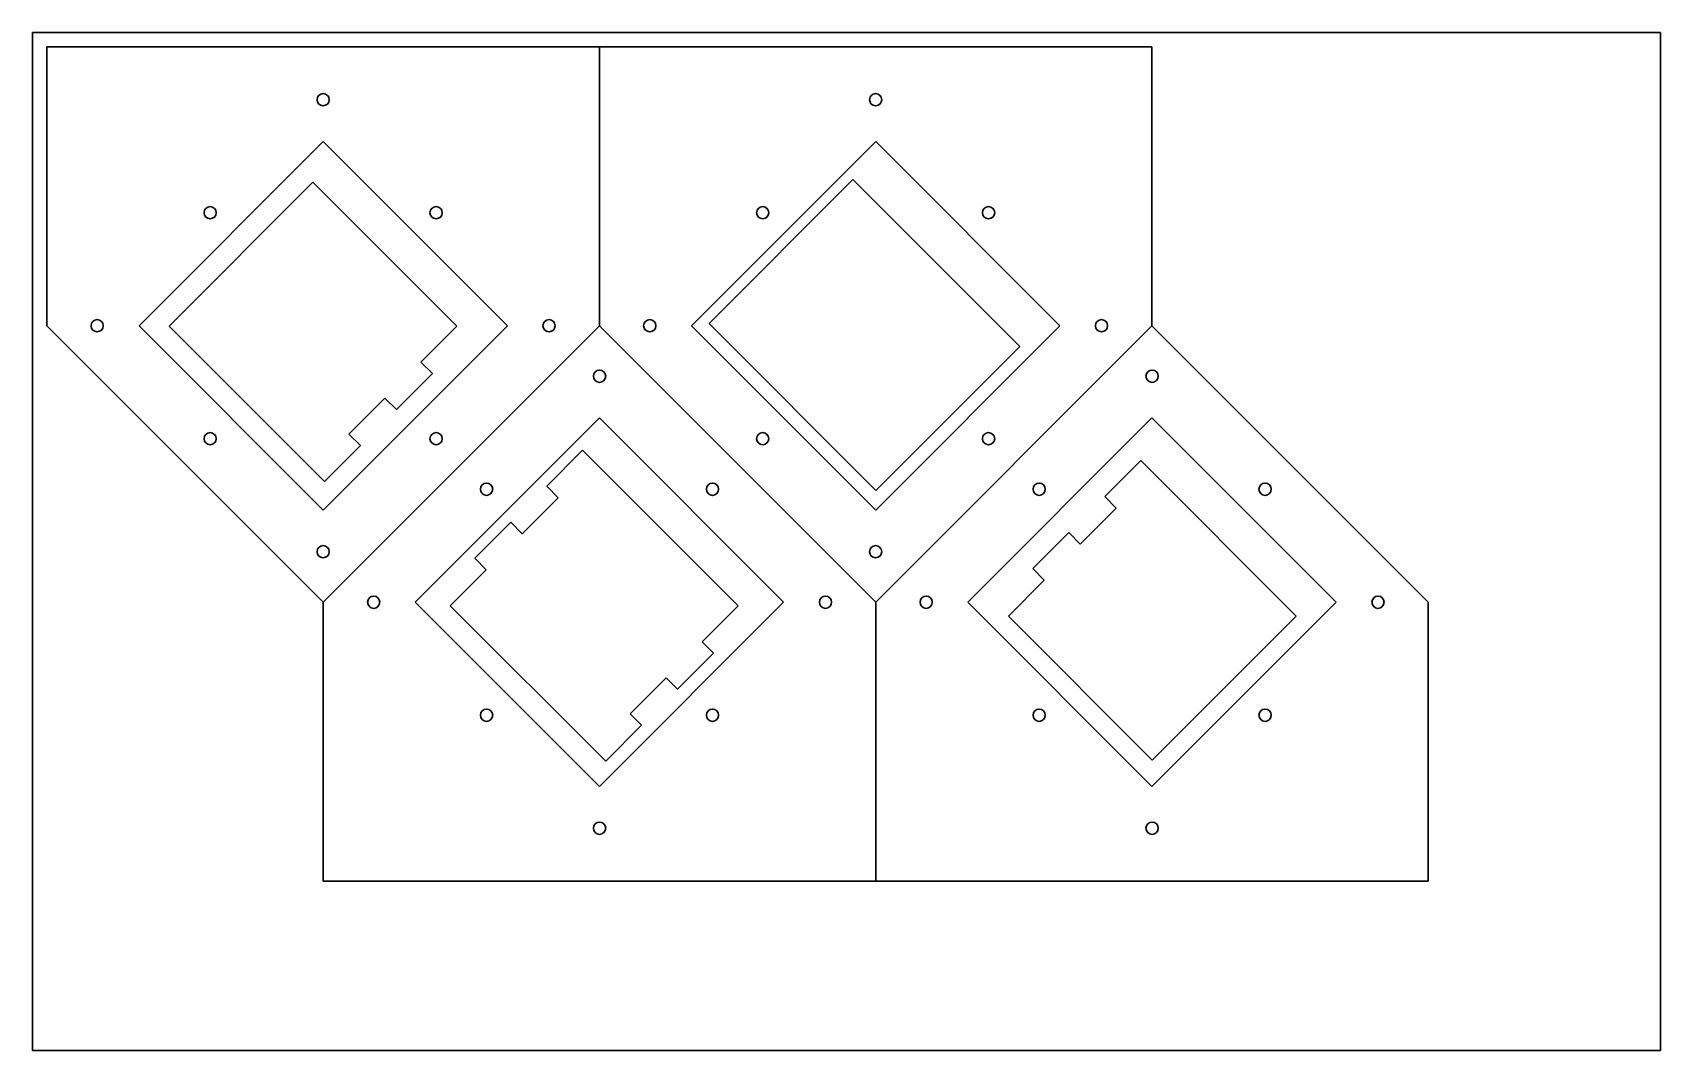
# Model space of a CAD drawing. Header units: millimetres. Extents: x 14254 to 34166, y 4312 to 8625.
# Drawn here: x 30186 to 30986, y 6775 to 7275 of the extents above; entities that cross this region are included whole.
import ezdxf

# ---------------------------------------------------------------- set-up
doc = ezdxf.new("R2010")
doc.units = ezdxf.units.MM
doc.layers.add('Tyk fuldstregslinje (Optegning)', color=7, linetype='Continuous', lineweight=30)

msp = doc.modelspace()

# ---------------------------------------------------------------- linework, layer by layer
at = {"layer": 'Tyk fuldstregslinje (Optegning)'}
for p, q in [((30985.55, 7274.79), (30185.55, 7274.79)), ((30185.55, 7274.79), (30185.55, 6774.79)), ((30985.55, 6774.79), (30985.55, 7274.79)), ((30192.62, 7130.75), (30192.62, 7267.72)), ((30464.15, 7267.72), (30192.62, 7267.72)), ((30464.15, 7130.75), (30464.15, 7267.72)), ((30735.68, 7267.72), (30464.15, 7267.72)), ((30735.68, 7130.75), (30735.68, 7267.72)), ((30237.88, 7130.75), (30328.39, 7221.26)), ((30328.39, 7221.26), (30418.9, 7130.75)), ((30509.41, 7130.75), (30599.92, 7221.26)), ((30599.92, 7221.26), (30690.43, 7130.75)), ((30252.66, 7130.63), (30323.37, 7201.34)), ((30323.37, 7201.34), (30394.09, 7130.63)), ((30588.7, 7202.63), (30517.99, 7131.92)), ((30670.72, 7120.6), (30588.7, 7202.63)), ((30328.39, 6994.99), (30192.62, 7130.75)), ((30328.39, 7040.24), (30237.88, 7130.75)), ((30329.03, 7054.26), (30252.66, 7130.63)), ((30418.9, 7130.75), (30328.39, 7040.24)), ((30464.15, 7130.75), (30328.39, 6994.99)), ((30394.09, 7130.63), (30376.41, 7112.95)), ((30599.92, 6994.99), (30464.15, 7130.75)), ((30599.92, 7040.24), (30509.41, 7130.75)), ((30517.99, 7131.92), (30600.01, 7049.89)), ((30735.68, 7130.75), (30599.92, 6994.99)), ((30690.43, 7130.75), (30599.92, 7040.24)), ((30871.45, 6994.99), (30735.68, 7130.75)), ((30600.01, 7049.89), (30670.72, 7120.6)), ((30382.06, 7107.29), (30376.41, 7112.95)), ((30364.39, 7089.61), (30382.06, 7107.29)), ((30358.73, 7095.27), (30341.05, 7077.59)), ((30358.73, 7095.27), (30364.39, 7089.61)), ((30373.64, 6994.99), (30464.15, 7085.5)), ((30464.15, 7085.5), (30554.66, 6994.99)), ((30645.17, 6994.99), (30735.68, 7085.5)), ((30735.68, 7085.5), (30826.19, 6994.99)), ((30346.71, 7071.94), (30341.05, 7077.59)), ((30329.03, 7054.26), (30346.71, 7071.94)), ((30455.89, 7069.61), (30438.21, 7051.93)), ((30455.89, 7069.61), (30532.26, 6993.24)), ((30730.15, 7064.51), (30712.47, 7046.84)), ((30806.52, 6988.15), (30730.15, 7064.51)), ((30443.87, 7046.27), (30438.21, 7051.93)), ((30426.19, 7028.59), (30443.87, 7046.27)), ((30700.45, 7023.5), (30718.13, 7041.18)), ((30718.13, 7041.18), (30712.47, 7046.84)), ((30420.53, 7034.25), (30402.86, 7016.57)), ((30420.53, 7034.25), (30426.19, 7028.59)), ((30694.79, 7029.16), (30677.12, 7011.48)), ((30694.79, 7029.16), (30700.45, 7023.5)), ((30408.51, 7010.92), (30402.86, 7016.57)), ((30390.84, 6993.24), (30408.51, 7010.92)), ((30682.77, 7005.82), (30677.12, 7011.48)), ((30665.1, 6988.15), (30682.77, 7005.82)), ((30328.39, 6994.99), (30328.39, 6858.02)), ((30464.15, 6904.48), (30373.64, 6994.99)), ((30467.2, 6916.87), (30390.84, 6993.24)), ((30554.66, 6994.99), (30464.15, 6904.48)), ((30532.26, 6993.24), (30514.58, 6975.56)), ((30599.92, 6994.99), (30599.92, 6858.02)), ((30735.68, 6904.48), (30645.17, 6994.99)), ((30826.19, 6994.99), (30735.68, 6904.48)), ((30871.45, 6994.99), (30871.45, 6858.02)), ((30665.1, 6988.15), (30735.81, 6917.44)), ((30735.81, 6917.44), (30806.52, 6988.15)), ((30502.56, 6952.23), (30520.24, 6969.9)), ((30520.24, 6969.9), (30514.58, 6975.56)), ((30496.9, 6957.88), (30479.22, 6940.21)), ((30496.9, 6957.88), (30502.56, 6952.23)), ((30484.88, 6934.55), (30479.22, 6940.21)), ((30467.2, 6916.87), (30484.88, 6934.55)), ((30328.39, 6858.02), (30599.92, 6858.02)), ((30599.92, 6858.02), (30871.45, 6858.02)), ((30185.55, 6774.79), (30985.55, 6774.79))]:
    msp.add_line(p, q, dxfattribs=at)
for centre in [(30328.34, 7241.82), (30599.87, 7241.82), (30272.83, 7186.31), (30383.85, 7186.31), (30544.36, 7186.31), (30655.38, 7186.31), (30217.32, 7130.8), (30439.36, 7130.8), (30488.85, 7130.8), (30710.88, 7130.8), (30464.2, 7105.96), (30735.73, 7105.96), (30272.83, 7075.3), (30383.85, 7075.3), (30544.36, 7075.3), (30655.38, 7075.3), (30408.69, 7050.45), (30519.71, 7050.45), (30680.22, 7050.45), (30791.24, 7050.45), (30328.34, 7019.79), (30599.87, 7019.79), (30353.19, 6994.94), (30575.22, 6994.94), (30624.72, 6994.94), (30846.75, 6994.94), (30408.69, 6939.43), (30519.71, 6939.43), (30680.22, 6939.43), (30791.24, 6939.43), (30464.2, 6883.92), (30735.73, 6883.92)]:
    msp.add_circle(centre, 3, dxfattribs=at)

doc.saveas('drawing.dxf')
